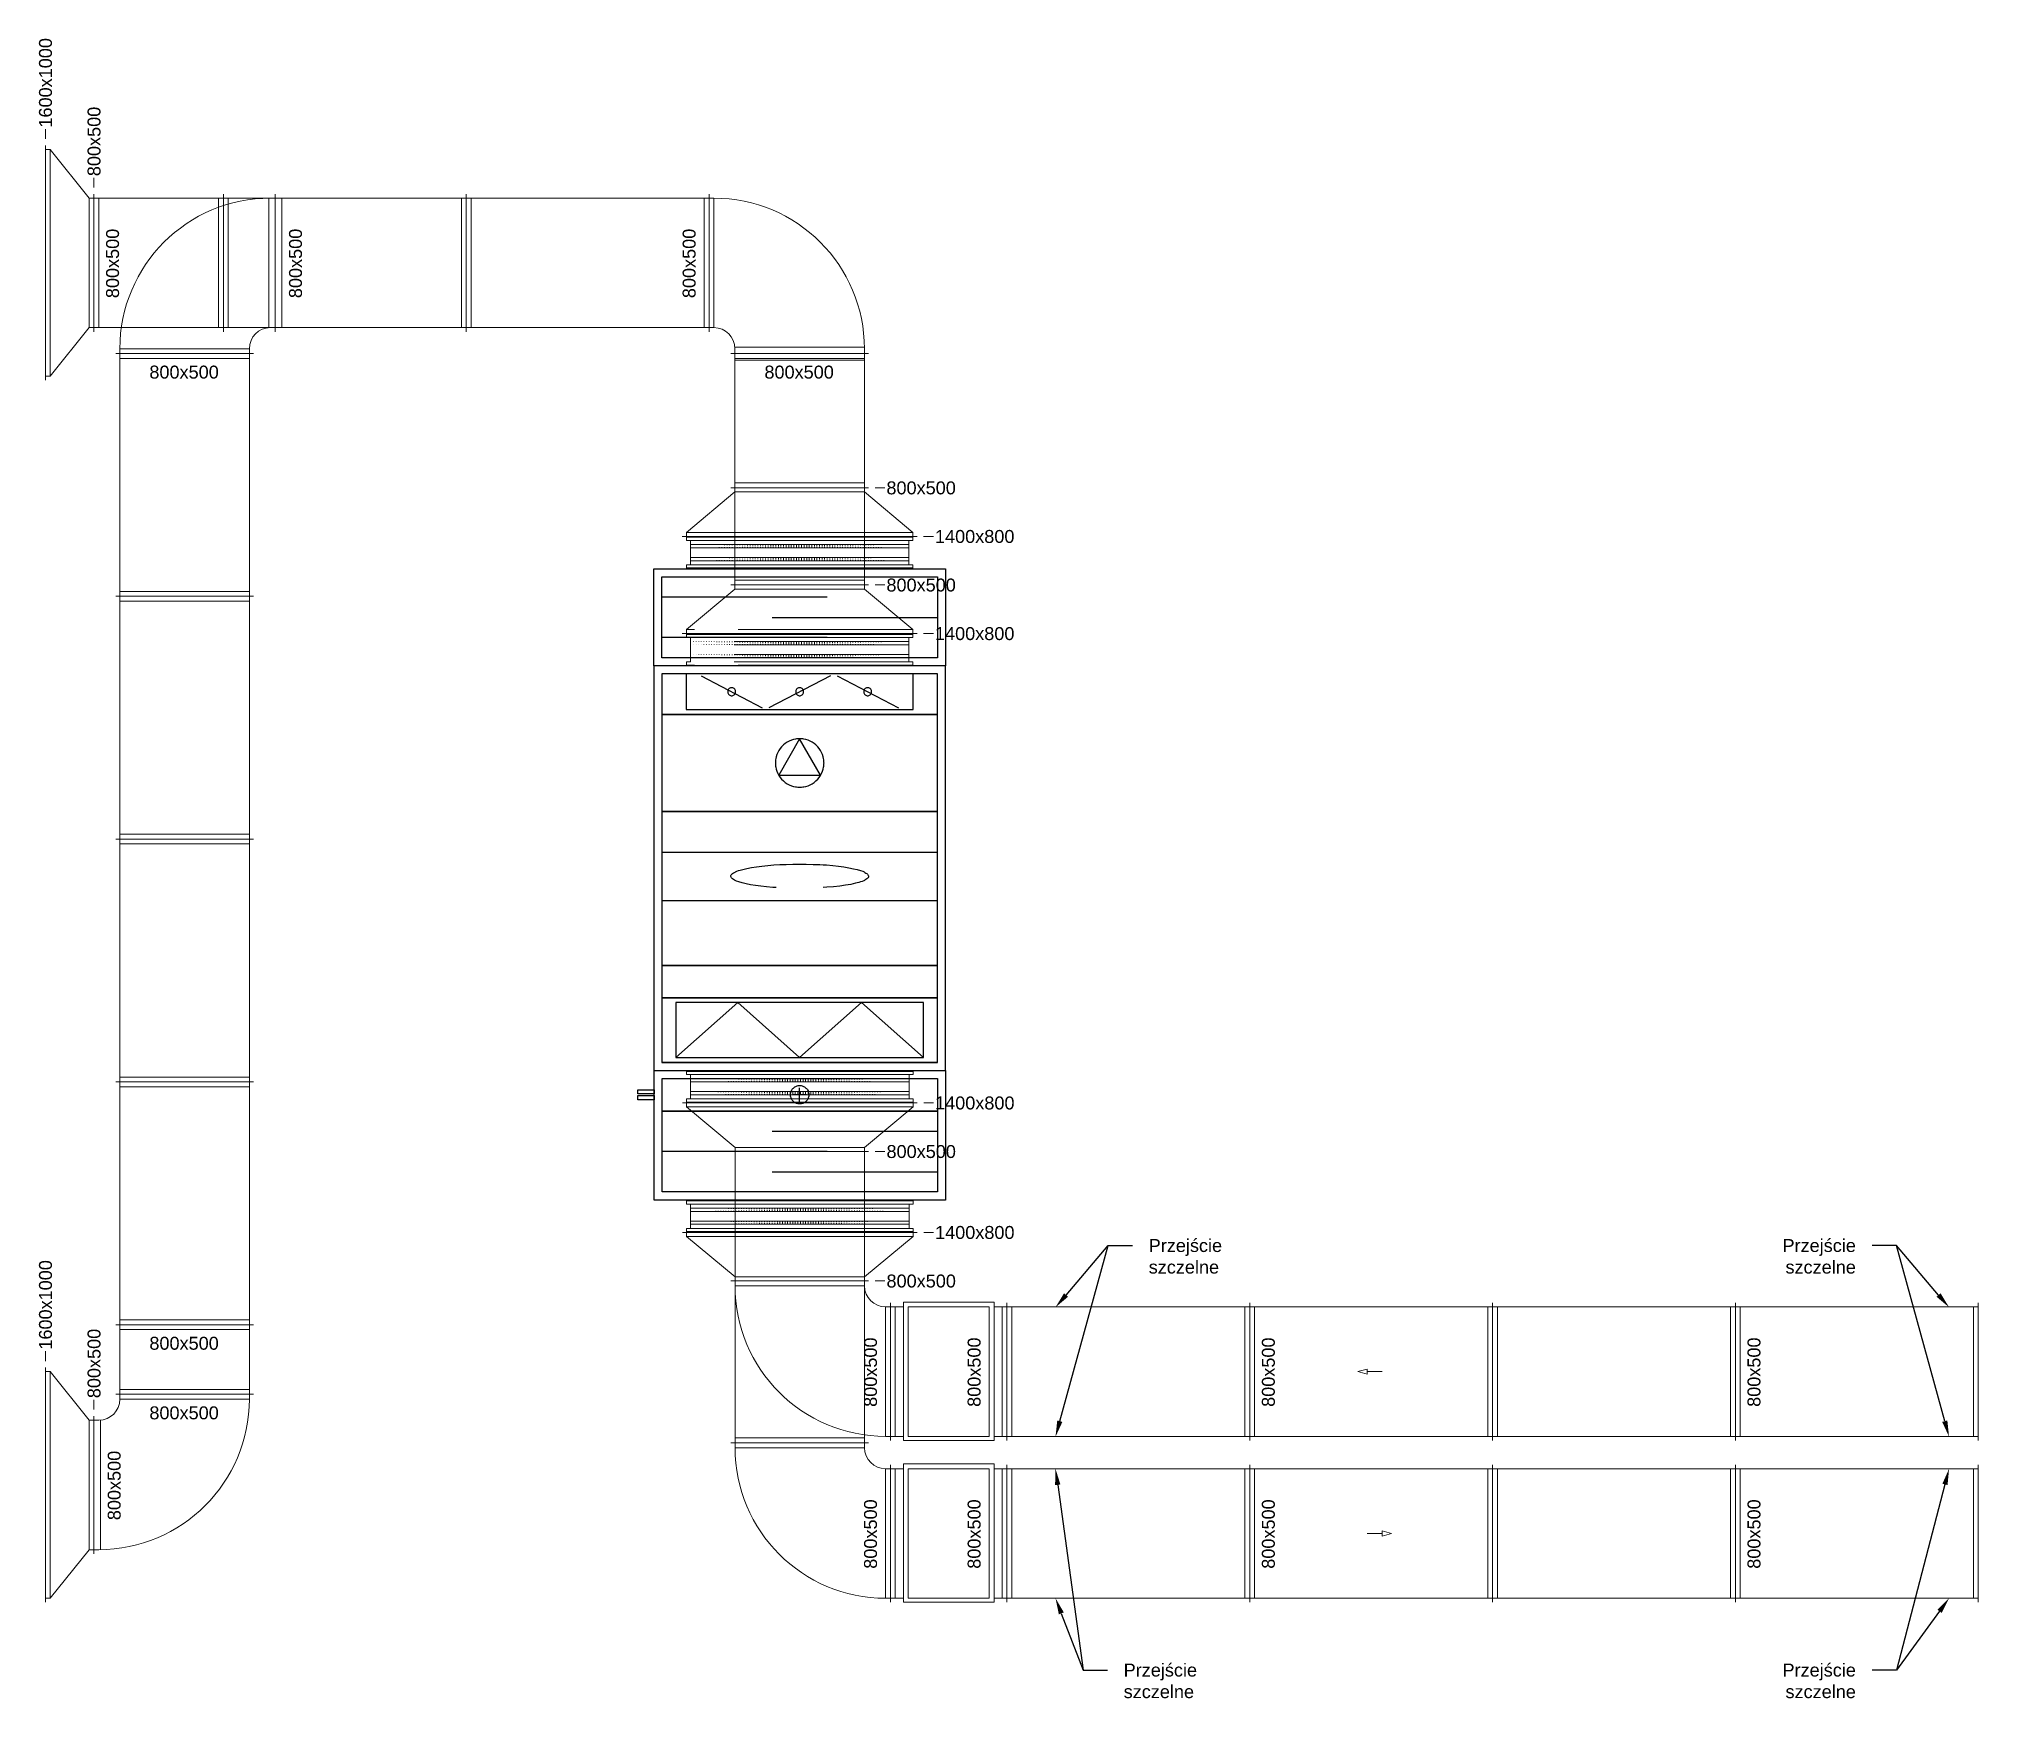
# Model space of a CAD drawing. Header units: millimetres. Extents: x 59762 to 60194, y -87842 to -87548.
# Drawn here: x 60021.1 to 60033.08, y -87815.15 to -87804.88 of the extents above; entities that cross this region are included whole.
import ezdxf
from ezdxf import colors
from ezdxf.entities.mleader import LeaderData, LeaderLine
from ezdxf.math import Vec2, Vec3

# ---------------------------------------------------------------- set-up
doc = ezdxf.new("R2010")
doc.units = ezdxf.units.MM
doc.linetypes.add('ACAD_ISO02W100', pattern=[15, 12, -3])
for name, color, linetype in [('FLECAD1', 7, 'Continuous'), ('FLECAD2', 7, 'Continuous'), ('FLECAD3', 7, 'Continuous'), ('FLECAD4', 7, 'Continuous')]:
    doc.layers.add(name, color=color, linetype=linetype)
for name, color, linetype, lineweight in [('kanały', 7, 'Continuous', 20), ('nawi. strzałki', 150, 'Continuous', 20), ('wymiary', 7, 'Continuous', 13)]:
    doc.layers.add(name, color=color, linetype=linetype, lineweight=lineweight)
doc.styles.add('styl1', font='arial.ttf', dxfattribs={"height": 0.08})
pattern_1 = [(90, (-27723.714388, -147791.725037), (-0.015875, 1e-18), []), (180, (-27723.71439, -147791.72504), (-8e-18, -0.0635), [])]
pattern_2 = [(270, (147775.32203, -27828.47846), (0.015875, -3e-18), []), (360, (147775.32203, -27828.47846), (2e-17, 0.0635), [])]
pattern_3 = [(90, (-27723.714388, -147790.925037), (-0.015875, 1e-18), []), (180, (-27723.71439, -147790.92504), (-8e-18, -0.0635), [])]
pattern_4 = [(270, (147775.32203, -27829.07846), (0.015875, -3e-18), []), (360, (147775.32203, -27829.07846), (2e-17, 0.0635), [])]

msp = doc.modelspace()

# ---------------------------------------------------------------- texts
at = {"layer": 'wymiary', "ltscale": 20, "char_height": 0.08, "attachment_point": 1, "rotation": 90, "style": 'styl1'}
for s, insert in [('1600x1000', (60021.104359, -87805.426016)), ('800x500', (60021.404359, -87805.726016)), ('800x500', (60021.518779, -87806.479645)), ('800x500', (60022.6489, -87806.479645)), ('800x500', (60025.080636, -87806.479645)), ('1600x1000', (60021.104359, -87812.976016)), ('800x500', (60021.404359, -87813.276016)), ('800x500', (60026.201136, -87813.329645)), ('800x500', (60026.841136, -87813.329645)), ('800x500', (60028.658779, -87813.329645)), ('800x500', (60031.658779, -87813.329645)), ('800x500', (60021.5289, -87814.029645)), ('800x500', (60026.201136, -87814.329645)), ('800x500', (60026.841136, -87814.329645)), ('800x500', (60028.658779, -87814.329645)), ('800x500', (60031.658779, -87814.329645))]:
    msp.add_mtext_dynamic_manual_height_columns(s, width=0.44264358, gutter_width=1, heights=[0], dxfattribs=dict(at, insert=insert))
at = {"layer": 'wymiary', "ltscale": 20, "char_height": 0.08, "attachment_point": 1, "style": 'styl1'}
for s, insert in [('800x500', (60021.786297, -87806.896577)), ('800x500', (60025.585797, -87806.896577)), ('800x500', (60026.339425, -87807.611915)), ('1400x800', (60026.639425, -87807.912036)), ('800x500', (60026.339425, -87808.212036)), ('1400x800', (60026.639425, -87808.512157)), ('1400x800', (60026.639925, -87811.412036)), ('800x500', (60026.339925, -87811.712036)), ('1400x800', (60026.639925, -87812.212036)), ('800x500', (60026.339925, -87812.512036)), ('800x500', (60021.786297, -87812.896577)), ('800x500', (60021.786297, -87813.326577))]:
    msp.add_mtext_dynamic_manual_height_columns(s, width=0.44264358, gutter_width=1, heights=[0], dxfattribs=dict(at, insert=insert))

# ---------------------------------------------------------------- hatches: boundary and pattern name
at = {"layer": 'kanały', "ltscale": 20}
h = msp.add_hatch(color=256, dxfattribs=at)
h.dxf.hatch_style = 1
h.paths.add_polyline_path([(60026.503571, -87807.956749), (60025.103571, -87807.956749), (60025.103571, -87807.951749), (60026.503571, -87807.951749)])
h = msp.add_hatch(dxfattribs=at)
h.set_pattern_fill('GRATE', color=256, scale=0.02, angle=270)
h.set_pattern_definition(pattern_2)
edge = h.paths.add_edge_path()
edge.add_line((60026.478571, -87808.021749), (60025.128571, -87808.021749))
edge.add_line((60026.478571, -87808.001749), (60025.128571, -87808.001749))
h = msp.add_hatch(color=256, dxfattribs=at)
h.dxf.hatch_style = 1
h.paths.add_polyline_path([(60026.503571, -87808.146749), (60025.103571, -87808.146749), (60025.103571, -87808.151749), (60026.503571, -87808.151749)])
h = msp.add_hatch(dxfattribs=at)
h.set_pattern_fill('GRATE', color=256, scale=0.02, angle=270)
h.set_pattern_definition(pattern_2)
edge = h.paths.add_edge_path()
edge.add_line((60026.478571, -87808.101749), (60025.128571, -87808.101749))
edge.add_line((60026.478571, -87808.081749), (60025.128571, -87808.081749))
h = msp.add_hatch(color=256, dxfattribs=at)
h.dxf.hatch_style = 1
h.paths.add_polyline_path([(60026.503571, -87808.556749), (60025.103571, -87808.556749), (60025.103571, -87808.551749), (60026.503571, -87808.551749)])
h = msp.add_hatch(dxfattribs=at)
h.set_pattern_fill('GRATE', color=256, scale=0.02, angle=270)
h.set_pattern_definition(pattern_4)
edge = h.paths.add_edge_path()
edge.add_line((60026.478571, -87808.621749), (60025.128571, -87808.621749))
edge.add_line((60026.478571, -87808.601749), (60025.128571, -87808.601749))
h = msp.add_hatch(color=256, dxfattribs=at)
h.dxf.hatch_style = 1
h.paths.add_polyline_path([(60026.503571, -87808.746749), (60025.103571, -87808.746749), (60025.103571, -87808.751749), (60026.503571, -87808.751749)])
h = msp.add_hatch(dxfattribs=at)
h.set_pattern_fill('GRATE', color=256, scale=0.02, angle=270)
h.set_pattern_definition(pattern_4)
edge = h.paths.add_edge_path()
edge.add_line((60026.478571, -87808.701749), (60025.128571, -87808.701749))
edge.add_line((60026.478571, -87808.681749), (60025.128571, -87808.681749))
h = msp.add_hatch(color=256, dxfattribs=at)
h.dxf.hatch_style = 1
h.paths.add_polyline_path([(60025.104071, -87811.256749), (60026.504071, -87811.256749), (60026.504071, -87811.251749), (60025.104071, -87811.251749)])
h = msp.add_hatch(dxfattribs=at)
h.set_pattern_fill('GRATE', color=256, scale=0.02, angle=90)
h.set_pattern_definition(pattern_3)
edge = h.paths.add_edge_path()
edge.add_line((60025.129071, -87811.301749), (60026.479071, -87811.301749))
edge.add_line((60025.129071, -87811.321749), (60026.479071, -87811.321749))
h = msp.add_hatch(dxfattribs=at)
h.set_pattern_fill('GRATE', color=256, scale=0.02, angle=90)
h.set_pattern_definition(pattern_3)
edge = h.paths.add_edge_path()
edge.add_line((60025.129071, -87811.381749), (60026.479071, -87811.381749))
edge.add_line((60025.129071, -87811.401749), (60026.479071, -87811.401749))
h = msp.add_hatch(color=256, dxfattribs=at)
h.dxf.hatch_style = 1
h.paths.add_polyline_path([(60025.104071, -87811.446749), (60026.504071, -87811.446749), (60026.504071, -87811.451749), (60025.104071, -87811.451749)])
h = msp.add_hatch(color=256, dxfattribs=at)
h.dxf.hatch_style = 1
h.paths.add_polyline_path([(60025.104071, -87812.056749), (60026.504071, -87812.056749), (60026.504071, -87812.051749), (60025.104071, -87812.051749)])
h = msp.add_hatch(dxfattribs=at)
h.set_pattern_fill('GRATE', color=256, scale=0.02, angle=90)
h.set_pattern_definition(pattern_1)
edge = h.paths.add_edge_path()
edge.add_line((60025.129071, -87812.101749), (60026.479071, -87812.101749))
edge.add_line((60025.129071, -87812.121749), (60026.479071, -87812.121749))
h = msp.add_hatch(color=256, dxfattribs=at)
h.dxf.hatch_style = 1
h.paths.add_polyline_path([(60025.104071, -87812.246749), (60026.504071, -87812.246749), (60026.504071, -87812.251749), (60025.104071, -87812.251749)])
h = msp.add_hatch(dxfattribs=at)
h.set_pattern_fill('GRATE', color=256, scale=0.02, angle=90)
h.set_pattern_definition(pattern_1)
edge = h.paths.add_edge_path()
edge.add_line((60025.129071, -87812.181749), (60026.479071, -87812.181749))
edge.add_line((60025.129071, -87812.201749), (60026.479071, -87812.201749))

# ---------------------------------------------------------------- linework, layer by layer
at = {"layer": 'FLECAD1', "linetype": 'Continuous'}
for points in [[(60024.903071, -87808.751749, 0), (60024.903071, -87808.151749, 0), (60026.704071, -87808.151749, 0), (60026.704071, -87808.751749, 0), (60026.690071, -87808.751749, 0), (60026.632071, -87808.751749, 0), (60024.976071, -87808.751749, 0), (60024.918071, -87808.751749, 0), (60024.903071, -87808.751749, 0)], [(60026.704071, -87811.251749, 0), (60026.704071, -87808.751749, 0), (60024.903071, -87808.751749, 0), (60024.903071, -87811.251749, 0), (60026.704071, -87811.251749, 0)], [(60026.704071, -87811.251749, 0), (60026.704071, -87812.051749, 0), (60024.904071, -87812.051749, 0), (60024.904071, -87811.251749, 0), (60026.704071, -87811.251749, 0)]]:
    msp.add_polyline3d(points, dxfattribs=at)
at = {"layer": 'FLECAD2', "linetype": 'Continuous'}
for points in [[(60024.953071, -87808.701749, 0), (60024.953071, -87808.201749, 0), (60026.654071, -87808.201749, 0), (60026.654071, -87808.701749, 0), (60024.953071, -87808.701749, 0)], [(60024.953071, -87808.801749, 0), (60024.953071, -87809.051749, 0), (60026.654071, -87809.051749, 0), (60026.654071, -87808.801749, 0), (60024.953071, -87808.801749, 0)], [(60024.953071, -87809.051749, 0), (60024.953071, -87809.651749, 0), (60026.654071, -87809.651749, 0), (60026.654071, -87809.051749, 0), (60024.953071, -87809.051749, 0)], [(60026.654071, -87810.601749, 0), (60026.654071, -87809.651749, 0), (60024.953071, -87809.651749, 0), (60024.953071, -87810.601749, 0), (60026.654071, -87810.601749, 0)], [(60024.953071, -87810.601749, 0), (60024.953071, -87810.801749, 0), (60026.654071, -87810.801749, 0), (60026.654071, -87810.601749, 0), (60024.953071, -87810.601749, 0)], [(60024.953071, -87810.801749, 0), (60024.953071, -87811.201749, 0), (60026.654071, -87811.201749, 0), (60026.654071, -87810.801749, 0), (60024.953071, -87810.801749, 0)], [(60026.654071, -87811.201749, 0), (60024.953071, -87811.201749, 0), (60026.654071, -87811.201749, 0), (60024.953071, -87811.201749, 0), (60026.654071, -87811.201749, 0), (60026.654071, -87811.201749, 0), (60026.654071, -87811.201749, 0)], [(60024.953071, -87811.201749, 0), (60024.953071, -87811.201749, 0), (60024.953071, -87811.201749, 0)], [(60026.654071, -87811.301749, 0), (60026.654071, -87811.501749, 0), (60024.954071, -87811.501749, 0), (60024.954071, -87811.301749, 0), (60026.654071, -87811.301749, 0)], [(60026.654071, -87811.501749, 0), (60026.654071, -87812.001749, 0), (60024.954071, -87812.001749, 0), (60024.954071, -87811.501749, 0), (60026.654071, -87811.501749, 0)]]:
    msp.add_polyline3d(points, dxfattribs=at)
at = {"layer": 'FLECAD3', "linetype": 'Continuous'}
for p, q in [((60025.974071, -87808.326749), (60024.953071, -87808.326749)), ((60025.633071, -87808.451749), (60026.654071, -87808.451749)), ((60025.974071, -87808.576749), (60024.953071, -87808.576749)), ((60025.194071, -87808.812749), (60025.572071, -87809.010749)), ((60025.993071, -87808.812749), (60025.614071, -87809.010749)), ((60026.035071, -87808.812749), (60026.413071, -87809.010749)), ((60025.803071, -87809.201749), (60025.674071, -87809.426749)), ((60025.933071, -87809.426749), (60025.803071, -87809.201749)), ((60025.674071, -87809.426749), (60025.933071, -87809.426749)), ((60024.953071, -87809.901749), (60026.654071, -87809.901749)), ((60025.378071, -87810.049749), (60025.379071, -87810.045749)), ((60025.378071, -87810.052749), (60025.378071, -87810.049749)), ((60025.380071, -87810.056749), (60025.378071, -87810.052749)), ((60025.379071, -87810.045749), (60025.381071, -87810.041749)), ((60025.382071, -87810.060749), (60025.380071, -87810.056749)), ((60025.381071, -87810.041749), (60025.385071, -87810.038749)), ((60025.385071, -87810.063749), (60025.382071, -87810.060749)), ((60025.385071, -87810.038749), (60025.389071, -87810.034749)), ((60025.389071, -87810.067749), (60025.385071, -87810.063749)), ((60025.389071, -87810.034749), (60025.394071, -87810.030749)), ((60025.394071, -87810.070749), (60025.389071, -87810.067749)), ((60025.394071, -87810.030749), (60025.400071, -87810.027749)), ((60025.400071, -87810.074749), (60025.394071, -87810.070749)), ((60025.400071, -87810.027749), (60025.404071, -87810.025749)), ((60025.406071, -87810.077749), (60025.400071, -87810.074749)), ((60025.404071, -87810.025749), (60025.408071, -87810.023749)), ((60025.414071, -87810.081749), (60025.406071, -87810.077749)), ((60025.408071, -87810.023749), (60025.416071, -87810.019749)), ((60025.427071, -87810.085749), (60025.414071, -87810.081749)), ((60025.416071, -87810.019749), (60025.426071, -87810.016749)), ((60025.426071, -87810.016749), (60025.436071, -87810.013749)), ((60025.448071, -87810.092749), (60025.427071, -87810.085749)), ((60025.436071, -87810.013749), (60025.453071, -87810.008749)), ((60025.453071, -87810.008749), (60025.478071, -87810.002749)), ((60025.478071, -87810.002749), (60025.506071, -87809.997749)), ((60025.506071, -87809.997749), (60025.537071, -87809.992749)), ((60025.537071, -87809.992749), (60025.570071, -87809.988749)), ((60025.570071, -87809.988749), (60025.606071, -87809.984749)), ((60025.606071, -87809.984749), (60025.643071, -87809.981749)), ((60025.643071, -87809.981749), (60025.681071, -87809.979749)), ((60025.681071, -87809.979749), (60025.721071, -87809.977749)), ((60025.721071, -87809.977749), (60025.761071, -87809.976749)), ((60025.761071, -87809.976749), (60025.803071, -87809.975749)), ((60025.803071, -87809.975749), (60025.844071, -87809.976749)), ((60025.844071, -87809.976749), (60025.886071, -87809.977749)), ((60025.886071, -87809.977749), (60025.928071, -87809.979749)), ((60025.928071, -87809.979749), (60025.949071, -87809.980749)), ((60025.949071, -87809.980749), (60025.969071, -87809.981749)), ((60025.969071, -87809.981749), (60026.008071, -87809.985749)), ((60026.008071, -87809.985749), (60026.044071, -87809.989749)), ((60026.044071, -87809.989749), (60026.077071, -87809.993749)), ((60026.077071, -87809.993749), (60026.108071, -87809.998749)), ((60026.108071, -87809.998749), (60026.135071, -87810.004749)), ((60026.135071, -87810.004749), (60026.159071, -87810.009749)), ((60026.168071, -87810.089749), (60026.149071, -87810.094749)), ((60026.159071, -87810.009749), (60026.180071, -87810.016749)), ((60026.179071, -87810.086749), (60026.168071, -87810.089749)), ((60026.190071, -87810.082749), (60026.179071, -87810.086749)), ((60026.180071, -87810.016749), (60026.193071, -87810.020749)), ((60026.199071, -87810.078749), (60026.190071, -87810.082749)), ((60026.193071, -87810.020749), (60026.201071, -87810.024749)), ((60026.203071, -87810.076749), (60026.199071, -87810.078749)), ((60026.201071, -87810.024749), (60026.207071, -87810.027749)), ((60026.207071, -87810.074749), (60026.203071, -87810.076749)), ((60026.207071, -87810.027749), (60026.213071, -87810.031749)), ((60026.213071, -87810.071749), (60026.207071, -87810.074749)), ((60026.213071, -87810.031749), (60026.218071, -87810.034749)), ((60026.218071, -87810.067749), (60026.213071, -87810.071749)), ((60026.218071, -87810.034749), (60026.222071, -87810.038749)), ((60026.222071, -87810.063749), (60026.218071, -87810.067749)), ((60026.222071, -87810.038749), (60026.225071, -87810.041749)), ((60026.226071, -87810.060749), (60026.222071, -87810.063749)), ((60026.225071, -87810.041749), (60026.227071, -87810.045749)), ((60026.228071, -87810.056749), (60026.226071, -87810.060749)), ((60026.227071, -87810.045749), (60026.229071, -87810.049749)), ((60026.229071, -87810.052749), (60026.228071, -87810.056749)), ((60026.229071, -87810.049749), (60026.229071, -87810.052749)), ((60024.953071, -87810.201749), (60026.654071, -87810.201749)), ((60025.472071, -87810.097749), (60025.448071, -87810.092749)), ((60025.499071, -87810.103749), (60025.472071, -87810.097749)), ((60025.530071, -87810.108749), (60025.499071, -87810.103749)), ((60025.563071, -87810.112749), (60025.530071, -87810.108749)), ((60025.599071, -87810.116749), (60025.563071, -87810.112749)), ((60025.638071, -87810.120749), (60025.599071, -87810.116749)), ((60025.658071, -87810.121749), (60025.638071, -87810.120749)), ((60025.971071, -87810.119749), (60025.949071, -87810.121749)), ((60026.013071, -87810.116749), (60025.971071, -87810.119749)), ((60026.052071, -87810.111749), (60026.013071, -87810.116749)), ((60026.087071, -87810.106749), (60026.052071, -87810.111749)), ((60026.120071, -87810.101749), (60026.087071, -87810.106749)), ((60026.149071, -87810.094749), (60026.120071, -87810.101749)), ((60025.421071, -87810.831749), (60025.039071, -87811.171749)), ((60025.803071, -87811.171749), (60025.421071, -87810.831749)), ((60026.186071, -87810.831749), (60025.803071, -87811.171749)), ((60026.569071, -87811.171749), (60026.186071, -87810.831749)), ((60025.846071, -87811.401749), (60025.761071, -87811.401749)), ((60025.803071, -87811.443749), (60025.803071, -87811.358749)), ((60025.634071, -87811.626749), (60026.654071, -87811.626749)), ((60025.974071, -87811.751749), (60024.954071, -87811.751749)), ((60025.634071, -87811.876749), (60026.654071, -87811.876749))]:
    msp.add_line(p, q, dxfattribs=at)
for points in [[(60025.103071, -87809.021749, 0), (60026.504071, -87809.021749, 0), (60026.504071, -87808.801749, 0), (60025.103071, -87808.801749, 0), (60025.103071, -87809.021749, 0)], [(60025.376071, -87808.934749, 0), (60025.381071, -87808.935749, 0), (60025.384071, -87808.935749, 0), (60025.386071, -87808.935749, 0), (60025.391071, -87808.934749, 0), (60025.395071, -87808.932749, 0), (60025.399071, -87808.930749, 0), (60025.403071, -87808.926749, 0), (60025.405071, -87808.922749, 0), (60025.407071, -87808.918749, 0), (60025.408071, -87808.913749, 0), (60025.408071, -87808.911749, 0), (60025.408071, -87808.908749, 0), (60025.407071, -87808.903749, 0), (60025.405071, -87808.899749, 0), (60025.403071, -87808.895749, 0), (60025.399071, -87808.891749, 0), (60025.395071, -87808.889749, 0), (60025.391071, -87808.887749, 0), (60025.386071, -87808.886749, 0), (60025.384071, -87808.886749, 0), (60025.381071, -87808.886749, 0), (60025.376071, -87808.887749, 0), (60025.372071, -87808.889749, 0), (60025.368071, -87808.891749, 0), (60025.364071, -87808.895749, 0), (60025.362071, -87808.899749, 0), (60025.360071, -87808.903749, 0), (60025.359071, -87808.908749, 0), (60025.359071, -87808.911749, 0), (60025.359071, -87808.913749, 0), (60025.360071, -87808.918749, 0), (60025.362071, -87808.922749, 0), (60025.364071, -87808.926749, 0), (60025.368071, -87808.930749, 0), (60025.372071, -87808.932749, 0), (60025.376071, -87808.934749, 0)], [(60025.386071, -87808.886749, 0), (60025.384071, -87808.886749, 0), (60025.381071, -87808.886749, 0)], [(60025.386071, -87808.886749, 0), (60025.384071, -87808.886749, 0), (60025.381071, -87808.886749, 0)], [(60025.796071, -87808.934749, 0), (60025.801071, -87808.935749, 0), (60025.803071, -87808.935749, 0), (60025.806071, -87808.935749, 0), (60025.811071, -87808.934749, 0), (60025.815071, -87808.932749, 0), (60025.819071, -87808.930749, 0), (60025.823071, -87808.926749, 0), (60025.825071, -87808.922749, 0), (60025.827071, -87808.918749, 0), (60025.828071, -87808.913749, 0), (60025.828071, -87808.911749, 0), (60025.828071, -87808.908749, 0), (60025.827071, -87808.903749, 0), (60025.825071, -87808.899749, 0), (60025.823071, -87808.895749, 0), (60025.819071, -87808.891749, 0), (60025.815071, -87808.889749, 0), (60025.811071, -87808.887749, 0), (60025.806071, -87808.886749, 0), (60025.803071, -87808.886749, 0), (60025.801071, -87808.886749, 0), (60025.796071, -87808.887749, 0), (60025.792071, -87808.889749, 0), (60025.788071, -87808.891749, 0), (60025.784071, -87808.895749, 0), (60025.782071, -87808.899749, 0), (60025.780071, -87808.903749, 0), (60025.779071, -87808.908749, 0), (60025.779071, -87808.911749, 0), (60025.779071, -87808.913749, 0), (60025.780071, -87808.918749, 0), (60025.782071, -87808.922749, 0), (60025.784071, -87808.926749, 0), (60025.788071, -87808.930749, 0), (60025.792071, -87808.932749, 0), (60025.796071, -87808.934749, 0)], [(60025.806071, -87808.886749, 0), (60025.803071, -87808.886749, 0), (60025.801071, -87808.886749, 0)], [(60025.806071, -87808.886749, 0), (60025.803071, -87808.886749, 0), (60025.801071, -87808.886749, 0)], [(60026.216071, -87808.934749, 0), (60026.221071, -87808.935749, 0), (60026.224071, -87808.935749, 0), (60026.226071, -87808.935749, 0), (60026.231071, -87808.934749, 0), (60026.235071, -87808.932749, 0), (60026.239071, -87808.930749, 0), (60026.243071, -87808.926749, 0), (60026.245071, -87808.922749, 0), (60026.247071, -87808.918749, 0), (60026.248071, -87808.913749, 0), (60026.248071, -87808.911749, 0), (60026.248071, -87808.908749, 0), (60026.247071, -87808.903749, 0), (60026.245071, -87808.899749, 0), (60026.243071, -87808.895749, 0), (60026.239071, -87808.891749, 0), (60026.235071, -87808.889749, 0), (60026.231071, -87808.887749, 0), (60026.226071, -87808.886749, 0), (60026.224071, -87808.886749, 0), (60026.221071, -87808.886749, 0), (60026.216071, -87808.887749, 0), (60026.212071, -87808.889749, 0), (60026.208071, -87808.891749, 0), (60026.204071, -87808.895749, 0), (60026.202071, -87808.899749, 0), (60026.200071, -87808.903749, 0), (60026.199071, -87808.908749, 0), (60026.199071, -87808.911749, 0), (60026.199071, -87808.913749, 0), (60026.200071, -87808.918749, 0), (60026.202071, -87808.922749, 0), (60026.204071, -87808.926749, 0), (60026.208071, -87808.930749, 0), (60026.212071, -87808.932749, 0), (60026.216071, -87808.934749, 0)], [(60026.226071, -87808.886749, 0), (60026.224071, -87808.886749, 0), (60026.221071, -87808.886749, 0)], [(60026.226071, -87808.886749, 0), (60026.224071, -87808.886749, 0), (60026.221071, -87808.886749, 0)], [(60025.359071, -87808.908749, 0), (60025.359071, -87808.911749, 0), (60025.359071, -87808.913749, 0)], [(60025.359071, -87808.908749, 0), (60025.359071, -87808.911749, 0), (60025.359071, -87808.913749, 0)], [(60025.381071, -87808.935749, 0), (60025.384071, -87808.935749, 0), (60025.384071, -87808.935749, 0), (60025.386071, -87808.935749, 0)], [(60025.381071, -87808.935749, 0), (60025.384071, -87808.935749, 0), (60025.386071, -87808.935749, 0)], [(60025.384071, -87808.935749, 0), (60025.384071, -87808.935749, 0)], [(60025.408071, -87808.913749, 0), (60025.408071, -87808.911749, 0), (60025.408071, -87808.908749, 0)], [(60025.408071, -87808.913749, 0), (60025.408071, -87808.911749, 0), (60025.408071, -87808.908749, 0)], [(60025.779071, -87808.908749, 0), (60025.779071, -87808.911749, 0), (60025.779071, -87808.913749, 0)], [(60025.779071, -87808.908749, 0), (60025.779071, -87808.911749, 0), (60025.779071, -87808.913749, 0)], [(60025.801071, -87808.935749, 0), (60025.803071, -87808.935749, 0), (60025.803071, -87808.935749, 0), (60025.806071, -87808.935749, 0)], [(60025.801071, -87808.935749, 0), (60025.803071, -87808.935749, 0), (60025.806071, -87808.935749, 0)], [(60025.803071, -87808.935749, 0), (60025.803071, -87808.935749, 0)], [(60025.828071, -87808.913749, 0), (60025.828071, -87808.911749, 0), (60025.828071, -87808.908749, 0)], [(60025.828071, -87808.913749, 0), (60025.828071, -87808.911749, 0), (60025.828071, -87808.908749, 0)], [(60026.199071, -87808.908749, 0), (60026.199071, -87808.911749, 0), (60026.199071, -87808.913749, 0)], [(60026.199071, -87808.908749, 0), (60026.199071, -87808.911749, 0), (60026.199071, -87808.913749, 0)], [(60026.221071, -87808.935749, 0), (60026.224071, -87808.935749, 0), (60026.224071, -87808.935749, 0), (60026.226071, -87808.935749, 0)], [(60026.221071, -87808.935749, 0), (60026.224071, -87808.935749, 0), (60026.226071, -87808.935749, 0)], [(60026.224071, -87808.935749, 0), (60026.224071, -87808.935749, 0)], [(60026.248071, -87808.913749, 0), (60026.248071, -87808.911749, 0), (60026.248071, -87808.908749, 0)], [(60026.248071, -87808.913749, 0), (60026.248071, -87808.911749, 0), (60026.248071, -87808.908749, 0)], [(60025.792071, -87809.500749, 0), (60025.800071, -87809.500749, 0), (60025.803071, -87809.501749, 0), (60025.807071, -87809.500749, 0), (60025.815071, -87809.500749, 0), (60025.823071, -87809.499749, 0), (60025.830071, -87809.498749, 0), (60025.841071, -87809.496749, 0), (60025.855071, -87809.491749, 0), (60025.869071, -87809.486749, 0), (60025.881071, -87809.479749, 0), (60025.893071, -87809.471749, 0), (60025.904071, -87809.462749, 0), (60025.915071, -87809.451749, 0), (60025.924071, -87809.440749, 0), (60025.932071, -87809.428749, 0), (60025.939071, -87809.416749, 0), (60025.944071, -87809.402749, 0), (60025.949071, -87809.388749, 0), (60025.951071, -87809.377749, 0), (60025.952071, -87809.370749, 0), (60025.953071, -87809.362749, 0), (60025.953071, -87809.354749, 0), (60025.954071, -87809.351749, 0), (60025.953071, -87809.347749, 0), (60025.953071, -87809.339749, 0), (60025.952071, -87809.331749, 0), (60025.951071, -87809.324749, 0), (60025.949071, -87809.313749, 0), (60025.944071, -87809.299749, 0), (60025.939071, -87809.285749, 0), (60025.932071, -87809.273749, 0), (60025.924071, -87809.261749, 0), (60025.915071, -87809.250749, 0), (60025.904071, -87809.239749, 0), (60025.893071, -87809.230749, 0), (60025.881071, -87809.222749, 0), (60025.869071, -87809.215749, 0), (60025.855071, -87809.210749, 0), (60025.841071, -87809.205749, 0), (60025.830071, -87809.203749, 0), (60025.823071, -87809.202749, 0), (60025.815071, -87809.201749, 0), (60025.807071, -87809.201749, 0), (60025.803071, -87809.201749, 0), (60025.800071, -87809.201749, 0), (60025.792071, -87809.201749, 0), (60025.784071, -87809.202749, 0), (60025.777071, -87809.203749, 0), (60025.766071, -87809.205749, 0), (60025.752071, -87809.210749, 0), (60025.738071, -87809.215749, 0), (60025.726071, -87809.222749, 0), (60025.714071, -87809.230749, 0), (60025.703071, -87809.239749, 0), (60025.692071, -87809.250749, 0), (60025.683071, -87809.261749, 0), (60025.675071, -87809.273749, 0), (60025.668071, -87809.285749, 0), (60025.663071, -87809.299749, 0), (60025.658071, -87809.313749, 0), (60025.656071, -87809.324749, 0), (60025.655071, -87809.331749, 0), (60025.654071, -87809.339749, 0), (60025.654071, -87809.347749, 0), (60025.654071, -87809.351749, 0), (60025.654071, -87809.354749, 0), (60025.654071, -87809.362749, 0), (60025.655071, -87809.370749, 0), (60025.656071, -87809.377749, 0), (60025.658071, -87809.388749, 0), (60025.663071, -87809.402749, 0), (60025.668071, -87809.416749, 0), (60025.675071, -87809.428749, 0), (60025.683071, -87809.440749, 0), (60025.692071, -87809.451749, 0), (60025.703071, -87809.462749, 0), (60025.714071, -87809.471749, 0), (60025.726071, -87809.479749, 0), (60025.738071, -87809.486749, 0), (60025.752071, -87809.491749, 0), (60025.766071, -87809.496749, 0), (60025.777071, -87809.498749, 0), (60025.784071, -87809.499749, 0), (60025.792071, -87809.500749, 0)], [(60025.807071, -87809.201749, 0), (60025.803071, -87809.201749, 0), (60025.800071, -87809.201749, 0)], [(60025.807071, -87809.201749, 0), (60025.803071, -87809.201749, 0), (60025.800071, -87809.201749, 0)], [(60025.654071, -87809.347749, 0), (60025.654071, -87809.351749, 0), (60025.654071, -87809.354749, 0)], [(60025.654071, -87809.347749, 0), (60025.654071, -87809.351749, 0), (60025.654071, -87809.354749, 0)], [(60025.953071, -87809.354749, 0), (60025.954071, -87809.351749, 0), (60025.953071, -87809.347749, 0)], [(60025.953071, -87809.354749, 0), (60025.954071, -87809.351749, 0), (60025.953071, -87809.347749, 0)], [(60025.800071, -87809.500749, 0), (60025.803071, -87809.501749, 0), (60025.803071, -87809.501749, 0), (60025.807071, -87809.500749, 0)], [(60025.800071, -87809.500749, 0), (60025.803071, -87809.501749, 0), (60025.807071, -87809.500749, 0)], [(60025.803071, -87809.501749, 0), (60025.803071, -87809.501749, 0)], [(60025.038071, -87811.171749, 0), (60026.569071, -87811.171749, 0), (60026.569071, -87810.831749, 0), (60025.038071, -87810.831749, 0), (60025.038071, -87811.171749, 0)], [(60025.795071, -87811.457749, 0), (60025.789071, -87811.455749, 0), (60025.784071, -87811.454749, 0), (60025.779071, -87811.452749, 0), (60025.774071, -87811.449749, 0), (60025.770071, -87811.446749, 0), (60025.765071, -87811.442749, 0), (60025.762071, -87811.439749, 0), (60025.758071, -87811.434749, 0), (60025.755071, -87811.430749, 0), (60025.752071, -87811.425749, 0), (60025.750071, -87811.420749, 0), (60025.749071, -87811.415749, 0), (60025.747071, -87811.409749, 0), (60025.747071, -87811.403749, 0), (60025.747071, -87811.401749, 0), (60025.747071, -87811.398749, 0), (60025.747071, -87811.392749, 0), (60025.749071, -87811.386749, 0), (60025.750071, -87811.381749, 0), (60025.752071, -87811.376749, 0), (60025.755071, -87811.371749, 0), (60025.758071, -87811.367749, 0), (60025.762071, -87811.362749, 0), (60025.765071, -87811.359749, 0), (60025.770071, -87811.355749, 0), (60025.774071, -87811.352749, 0), (60025.779071, -87811.349749, 0), (60025.784071, -87811.347749, 0), (60025.789071, -87811.346749, 0), (60025.795071, -87811.344749, 0), (60025.801071, -87811.344749, 0), (60025.803071, -87811.344749, 0), (60025.806071, -87811.344749, 0)], [(60025.747071, -87811.403749, 0), (60025.747071, -87811.401749, 0), (60025.747071, -87811.398749, 0)], [(60025.747071, -87811.403749, 0), (60025.747071, -87811.401749, 0), (60025.747071, -87811.398749, 0)], [(60025.803071, -87811.344749, 0), (60025.806071, -87811.344749, 0), (60025.812071, -87811.344749, 0), (60025.818071, -87811.346749, 0), (60025.823071, -87811.347749, 0), (60025.828071, -87811.349749, 0), (60025.833071, -87811.352749, 0), (60025.837071, -87811.355749, 0), (60025.842071, -87811.359749, 0), (60025.845071, -87811.362749, 0), (60025.849071, -87811.367749, 0), (60025.852071, -87811.371749, 0), (60025.855071, -87811.376749, 0), (60025.857071, -87811.381749, 0), (60025.858071, -87811.386749, 0), (60025.860071, -87811.392749, 0), (60025.860071, -87811.398749, 0), (60025.860071, -87811.401749, 0), (60025.860071, -87811.403749, 0), (60025.860071, -87811.409749, 0), (60025.858071, -87811.415749, 0), (60025.857071, -87811.420749, 0), (60025.855071, -87811.425749, 0), (60025.852071, -87811.430749, 0), (60025.849071, -87811.434749, 0), (60025.845071, -87811.439749, 0), (60025.842071, -87811.442749, 0), (60025.837071, -87811.446749, 0), (60025.833071, -87811.449749, 0), (60025.828071, -87811.452749, 0), (60025.823071, -87811.454749, 0), (60025.818071, -87811.455749, 0), (60025.812071, -87811.457749, 0), (60025.806071, -87811.457749, 0), (60025.803071, -87811.457749, 0), (60025.801071, -87811.457749, 0), (60025.795071, -87811.457749, 0)], [(60025.801071, -87811.344749, 0), (60025.803071, -87811.344749, 0), (60025.806071, -87811.344749, 0)], [(60025.801071, -87811.344749, 0), (60025.803071, -87811.344749, 0)], [(60025.860071, -87811.398749, 0), (60025.860071, -87811.401749, 0), (60025.860071, -87811.403749, 0)], [(60025.860071, -87811.398749, 0), (60025.860071, -87811.401749, 0), (60025.860071, -87811.403749, 0)], [(60025.806071, -87811.457749, 0), (60025.803071, -87811.457749, 0), (60025.801071, -87811.457749, 0)], [(60025.806071, -87811.457749, 0), (60025.803071, -87811.457749, 0), (60025.801071, -87811.457749, 0)]]:
    msp.add_polyline3d(points, dxfattribs=at)
at = {"layer": 'FLECAD4', "linetype": 'Continuous'}
for points in [[(60024.804071, -87811.370749, 0), (60024.904071, -87811.370749, 0), (60024.904071, -87811.395749, 0), (60024.804071, -87811.395749, 0), (60024.804071, -87811.370749, 0)], [(60024.804071, -87811.395749, 0), (60024.804071, -87811.370749, 0)], [(60024.804071, -87811.395749, 0), (60024.804071, -87811.370749, 0)], [(60024.804071, -87811.395749, 0), (60024.804071, -87811.370749, 0)], [(60024.804071, -87811.395749, 0), (60024.804071, -87811.370749, 0)], [(60024.804071, -87811.395749, 0), (60024.804071, -87811.370749, 0)], [(60024.804071, -87811.395749, 0), (60024.804071, -87811.370749, 0)], [(60024.804071, -87811.395749, 0), (60024.804071, -87811.370749, 0)], [(60024.804071, -87811.395749, 0), (60024.804071, -87811.370749, 0)], [(60024.804071, -87811.395749, 0), (60024.804071, -87811.370749, 0)], [(60024.804071, -87811.406749, 0), (60024.904071, -87811.406749, 0), (60024.904071, -87811.431749, 0), (60024.804071, -87811.431749, 0), (60024.804071, -87811.406749, 0)], [(60024.804071, -87811.431749, 0), (60024.804071, -87811.406749, 0)], [(60024.804071, -87811.431749, 0), (60024.804071, -87811.406749, 0)], [(60024.804071, -87811.431749, 0), (60024.804071, -87811.406749, 0)], [(60024.804071, -87811.431749, 0), (60024.804071, -87811.406749, 0)], [(60024.804071, -87811.431749, 0), (60024.804071, -87811.406749, 0)], [(60024.804071, -87811.431749, 0), (60024.804071, -87811.406749, 0)], [(60024.804071, -87811.431749, 0), (60024.804071, -87811.406749, 0)], [(60024.804071, -87811.431749, 0), (60024.804071, -87811.406749, 0)], [(60024.804071, -87811.431749, 0), (60024.804071, -87811.406749, 0)], [(60024.904071, -87811.370749, 0), (60024.904071, -87811.395749, 0)], [(60024.904071, -87811.370749, 0), (60024.904071, -87811.395749, 0)], [(60024.904071, -87811.370749, 0), (60024.904071, -87811.395749, 0)], [(60024.904071, -87811.370749, 0), (60024.904071, -87811.395749, 0)], [(60024.904071, -87811.370749, 0), (60024.904071, -87811.395749, 0)], [(60024.904071, -87811.370749, 0), (60024.904071, -87811.395749, 0)], [(60024.904071, -87811.370749, 0), (60024.904071, -87811.395749, 0)], [(60024.904071, -87811.370749, 0), (60024.904071, -87811.395749, 0)], [(60024.904071, -87811.370749, 0), (60024.904071, -87811.395749, 0)], [(60024.904071, -87811.406749, 0), (60024.904071, -87811.431749, 0)], [(60024.904071, -87811.406749, 0), (60024.904071, -87811.431749, 0)], [(60024.904071, -87811.406749, 0), (60024.904071, -87811.431749, 0)], [(60024.904071, -87811.406749, 0), (60024.904071, -87811.431749, 0)], [(60024.904071, -87811.406749, 0), (60024.904071, -87811.431749, 0)], [(60024.904071, -87811.406749, 0), (60024.904071, -87811.431749, 0)], [(60024.904071, -87811.406749, 0), (60024.904071, -87811.431749, 0)], [(60024.904071, -87811.406749, 0), (60024.904071, -87811.431749, 0)], [(60024.904071, -87811.406749, 0), (60024.904071, -87811.431749, 0)]]:
    msp.add_polyline3d(points, dxfattribs=at)
at = {"layer": 'kanały', "ltscale": 20}
for p, q in [((60021.144071, -87805.53687), (60021.144071, -87805.56187)), ((60021.144071, -87806.96187), (60021.144071, -87805.56187)), ((60021.174071, -87805.56187), (60021.144071, -87805.56187)), ((60021.174071, -87806.96187), (60021.174071, -87805.56187)), ((60021.174071, -87805.56187), (60021.414071, -87805.86187)), ((60021.414071, -87805.86187), (60021.444071, -87805.86187)), ((60021.444071, -87805.83687), (60021.444071, -87805.86187)), ((60021.444071, -87805.86187), (60021.444071, -87805.83687)), ((60021.444071, -87805.86187), (60022.243571, -87805.86187)), ((60021.444071, -87805.86187), (60021.444071, -87806.66187)), ((60021.474071, -87805.86187), (60021.474071, -87806.66187)), ((60022.243571, -87805.86187), (60022.243571, -87805.83687)), ((60022.243571, -87805.86187), (60022.243571, -87805.83687)), ((60022.243571, -87805.86187), (60023.743571, -87805.86187)), ((60022.523951, -87805.86187), (60022.523951, -87806.66187)), ((60022.564071, -87805.86187), (60022.534071, -87805.86187)), ((60022.564071, -87805.86187), (60022.564071, -87805.83687)), ((60022.564071, -87805.86187), (60022.564071, -87806.66187)), ((60022.604192, -87805.86187), (60022.604192, -87806.66187)), ((60023.713571, -87805.86187), (60023.713571, -87806.66187)), ((60023.743571, -87805.86187), (60023.743571, -87805.83687)), ((60023.743571, -87805.86187), (60023.743571, -87805.83687)), ((60023.743571, -87805.86187), (60025.243571, -87805.86187)), ((60023.743571, -87805.86187), (60023.743571, -87806.66187)), ((60023.743571, -87805.86187), (60023.743571, -87806.66187)), ((60023.773571, -87805.86187), (60023.773571, -87806.66187)), ((60025.213571, -87805.86187), (60025.213571, -87806.66187)), ((60025.243571, -87805.86187), (60025.243571, -87805.83687)), ((60025.243571, -87805.83687), (60025.243571, -87805.86187)), ((60025.243571, -87805.86187), (60025.243571, -87805.83687)), ((60025.273571, -87805.86187), (60025.243571, -87805.86187)), ((60025.243571, -87805.86187), (60025.243571, -87806.66187)), ((60025.243571, -87805.86187), (60025.243571, -87806.66187)), ((60025.273571, -87806.66187), (60025.273571, -87805.86187)), ((60021.174071, -87806.96187), (60021.414071, -87806.66187)), ((60021.414071, -87806.66187), (60021.444071, -87806.66187)), ((60021.444071, -87806.66187), (60021.444071, -87806.68687)), ((60021.444071, -87806.68687), (60021.444071, -87806.66187)), ((60022.564071, -87806.66187), (60022.534071, -87806.66187)), ((60022.564071, -87806.68687), (60022.564071, -87806.66187)), ((60023.743571, -87806.66187), (60025.243571, -87806.66187)), ((60023.743571, -87806.68687), (60023.743571, -87806.66187)), ((60023.743571, -87806.68687), (60023.743571, -87806.66187)), ((60025.243571, -87806.66187), (60025.243571, -87806.68687)), ((60025.243571, -87806.66187), (60025.273571, -87806.66187)), ((60025.243571, -87806.68687), (60025.243571, -87806.66187)), ((60025.243571, -87806.68687), (60025.243571, -87806.66187)), ((60021.604071, -87806.82187), (60021.579071, -87806.82187)), ((60021.579071, -87806.82187), (60021.604071, -87806.82187)), ((60021.579071, -87806.82187), (60021.604071, -87806.82187)), ((60022.404071, -87806.79187), (60021.604071, -87806.79187)), ((60021.604071, -87806.79187), (60021.604071, -87806.82187)), ((60021.604071, -87806.82187), (60022.404071, -87806.82187)), ((60021.604071, -87806.82187), (60021.604071, -87808.32187)), ((60022.404071, -87806.82187), (60021.604071, -87806.82187)), ((60022.404071, -87806.85187), (60021.604071, -87806.85187)), ((60022.404071, -87806.82187), (60022.404071, -87806.79187)), ((60022.404071, -87806.82187), (60022.429071, -87806.82187)), ((60022.429071, -87806.82187), (60022.404071, -87806.82187)), ((60022.404071, -87806.82187), (60022.404071, -87808.32187)), ((60022.404071, -87806.82187), (60022.429071, -87806.82187)), ((60025.378571, -87806.82187), (60025.403571, -87806.82187)), ((60025.378571, -87806.82187), (60025.403571, -87806.82187)), ((60025.378571, -87806.82187), (60025.403571, -87806.82187)), ((60026.203571, -87806.781749), (60025.403571, -87806.781749)), ((60025.403571, -87806.82187), (60025.403571, -87806.79187)), ((60026.203571, -87806.82187), (60025.403571, -87806.82187)), ((60026.203571, -87806.82187), (60025.403571, -87806.82187)), ((60025.403571, -87806.82187), (60025.403571, -87807.651628)), ((60026.203571, -87806.82187), (60025.403571, -87806.82187)), ((60026.203571, -87806.85187), (60025.403571, -87806.85187)), ((60026.203571, -87806.82187), (60026.203571, -87806.79187)), ((60026.203571, -87806.82187), (60026.228571, -87806.82187)), ((60026.203571, -87806.82187), (60026.228571, -87806.82187)), ((60026.203571, -87806.82187), (60026.203571, -87807.651628)), ((60026.203571, -87806.82187), (60026.228571, -87806.82187)), ((60021.144071, -87806.96187), (60021.144071, -87806.98687)), ((60021.174071, -87806.96187), (60021.144071, -87806.96187)), ((60026.203571, -87806.86199), (60025.403571, -87806.86199)), ((60025.378571, -87807.651628), (60025.403571, -87807.651628)), ((60025.378571, -87807.651628), (60025.403571, -87807.651628)), ((60026.203571, -87807.621628), (60025.403571, -87807.621628)), ((60026.203571, -87807.651628), (60025.403571, -87807.651628)), ((60025.403571, -87807.676749), (60025.403571, -87807.651749)), ((60026.203571, -87807.651749), (60025.403571, -87807.651749)), ((60026.203571, -87807.676749), (60025.403571, -87807.676749)), ((60026.203571, -87807.651628), (60026.228571, -87807.651628)), ((60026.203571, -87807.676749), (60026.203571, -87807.651749)), ((60026.203571, -87807.651749), (60026.228571, -87807.651749)), ((60025.103571, -87807.926749), (60025.103571, -87807.951749)), ((60026.503571, -87807.926749), (60026.503571, -87807.951749)), ((60025.078571, -87807.951749), (60025.103571, -87807.951749)), ((60026.503571, -87807.951749), (60025.103571, -87807.951749)), ((60025.103571, -87807.951749), (60025.103571, -87807.956749)), ((60026.503571, -87807.956749), (60025.103571, -87807.956749)), ((60025.103571, -87807.956749), (60025.103571, -87807.976749)), ((60025.103571, -87807.976749), (60025.128571, -87807.976749)), ((60026.478571, -87807.976749), (60025.128571, -87807.976749)), ((60025.128571, -87807.976749), (60025.128571, -87808.126749)), ((60026.478571, -87808.001749), (60025.128571, -87808.001749)), ((60026.478571, -87808.021749), (60025.128571, -87808.021749)), ((60026.478571, -87807.976749), (60026.503571, -87807.976749)), ((60026.478571, -87807.976749), (60026.478571, -87808.126749)), ((60026.503571, -87807.956749), (60026.503571, -87807.951749)), ((60026.503571, -87807.951749), (60026.528571, -87807.951749)), ((60026.503571, -87807.956749), (60026.503571, -87807.976749)), ((60025.103571, -87808.126749), (60025.128571, -87808.126749)), ((60025.103571, -87808.146749), (60025.103571, -87808.126749)), ((60026.503571, -87808.146749), (60025.103571, -87808.146749)), ((60025.103571, -87808.151749), (60025.103571, -87808.146749)), ((60026.478571, -87808.081749), (60025.128571, -87808.081749)), ((60026.478571, -87808.101749), (60025.128571, -87808.101749)), ((60026.478571, -87808.126749), (60025.128571, -87808.126749)), ((60026.478571, -87808.126749), (60026.503571, -87808.126749)), ((60026.503571, -87808.146749), (60026.503571, -87808.126749)), ((60026.503571, -87808.146749), (60026.503571, -87808.151749)), ((60022.404071, -87808.29187), (60021.604071, -87808.29187)), ((60021.579071, -87808.32187), (60021.604071, -87808.32187)), ((60021.579071, -87808.32187), (60021.604071, -87808.32187)), ((60022.404071, -87808.32187), (60021.604071, -87808.32187)), ((60021.604071, -87808.32187), (60021.604071, -87809.82187)), ((60022.404071, -87808.32187), (60021.604071, -87808.32187)), ((60022.404071, -87808.35187), (60021.604071, -87808.35187)), ((60022.404071, -87808.32187), (60022.429071, -87808.32187)), ((60022.404071, -87808.32187), (60022.404071, -87809.82187)), ((60022.404071, -87808.32187), (60022.429071, -87808.32187)), ((60026.503571, -87808.551749), (60025.103571, -87808.551749)), ((60025.103571, -87808.551749), (60025.103571, -87808.556749)), ((60026.503571, -87808.556749), (60025.103571, -87808.556749)), ((60026.503571, -87808.556749), (60026.503571, -87808.551749)), ((60021.579071, -87809.82187), (60021.604071, -87809.82187)), ((60021.579071, -87809.82187), (60021.604071, -87809.82187)), ((60022.404071, -87809.79187), (60021.604071, -87809.79187)), ((60022.404071, -87809.82187), (60021.604071, -87809.82187)), ((60021.604071, -87809.82187), (60021.604071, -87811.32187)), ((60022.404071, -87809.82187), (60021.604071, -87809.82187)), ((60022.404071, -87809.82187), (60022.429071, -87809.82187)), ((60022.404071, -87809.82187), (60022.404071, -87811.32187)), ((60022.404071, -87809.82187), (60022.429071, -87809.82187)), ((60022.404071, -87809.85187), (60021.604071, -87809.85187)), ((60025.104071, -87811.256749), (60025.104071, -87811.251749)), ((60025.104071, -87811.256749), (60026.504071, -87811.256749)), ((60025.104071, -87811.256749), (60025.104071, -87811.276749)), ((60025.129071, -87811.276749), (60025.104071, -87811.276749)), ((60025.129071, -87811.426749), (60025.129071, -87811.276749)), ((60025.129071, -87811.276749), (60026.479071, -87811.276749)), ((60026.504071, -87811.251749), (60026.479071, -87811.251749)), ((60026.479071, -87811.426749), (60026.479071, -87811.276749)), ((60026.504071, -87811.276749), (60026.479071, -87811.276749)), ((60026.504071, -87811.251749), (60026.504071, -87811.256749)), ((60026.504071, -87811.256749), (60026.504071, -87811.276749)), ((60021.579071, -87811.32187), (60021.604071, -87811.32187)), ((60021.579071, -87811.32187), (60021.604071, -87811.32187)), ((60022.404071, -87811.29187), (60021.604071, -87811.29187)), ((60022.404071, -87811.32187), (60021.604071, -87811.32187)), ((60021.604071, -87811.32187), (60021.604071, -87812.82187)), ((60022.404071, -87811.32187), (60021.604071, -87811.32187)), ((60022.404071, -87811.35187), (60021.604071, -87811.35187)), ((60022.404071, -87811.32187), (60022.429071, -87811.32187)), ((60022.404071, -87811.32187), (60022.404071, -87812.82187)), ((60022.404071, -87811.32187), (60022.429071, -87811.32187)), ((60025.129071, -87811.301749), (60026.479071, -87811.301749)), ((60025.129071, -87811.321749), (60026.479071, -87811.321749)), ((60025.129071, -87811.381749), (60026.479071, -87811.381749)), ((60025.129071, -87811.401749), (60026.479071, -87811.401749)), ((60025.104071, -87811.451749), (60025.079071, -87811.451749)), ((60025.129071, -87811.426749), (60025.104071, -87811.426749)), ((60025.104071, -87811.446749), (60025.104071, -87811.426749)), ((60025.104071, -87811.446749), (60026.504071, -87811.446749)), ((60025.104071, -87811.446749), (60025.104071, -87811.451749)), ((60025.104071, -87811.451749), (60026.504071, -87811.451749)), ((60025.104071, -87811.476749), (60025.104071, -87811.451749)), ((60025.129071, -87811.426749), (60026.479071, -87811.426749)), ((60026.504071, -87811.426749), (60026.479071, -87811.426749)), ((60026.504071, -87811.446749), (60026.504071, -87811.426749)), ((60026.504071, -87811.451749), (60026.504071, -87811.446749)), ((60026.504071, -87811.476749), (60026.504071, -87811.451749)), ((60026.529071, -87811.451749), (60026.504071, -87811.451749)), ((60025.404071, -87811.751749), (60025.379071, -87811.751749)), ((60025.404071, -87811.751749), (60025.379071, -87811.751749)), ((60025.404071, -87811.75187), (60025.379071, -87811.75187)), ((60025.404071, -87811.726749), (60025.404071, -87811.751749)), ((60025.404071, -87811.726749), (60026.204071, -87811.726749)), ((60025.404071, -87812.55187), (60025.404071, -87811.751749)), ((60025.404071, -87811.751749), (60026.204071, -87811.751749)), ((60025.404071, -87811.751749), (60026.204071, -87811.751749)), ((60025.404071, -87811.75187), (60026.204071, -87811.75187)), ((60026.204071, -87811.726749), (60026.204071, -87811.751749)), ((60026.229071, -87811.751749), (60026.204071, -87811.751749)), ((60026.204071, -87812.55187), (60026.204071, -87811.75187)), ((60026.229071, -87811.75187), (60026.204071, -87811.75187)), ((60026.229071, -87811.75187), (60026.204071, -87811.75187)), ((60025.104071, -87812.056749), (60025.104071, -87812.051749)), ((60025.104071, -87812.056749), (60026.504071, -87812.056749)), ((60025.104071, -87812.056749), (60025.104071, -87812.076749)), ((60025.129071, -87812.076749), (60025.104071, -87812.076749)), ((60025.129071, -87812.226749), (60025.129071, -87812.076749)), ((60025.129071, -87812.076749), (60026.479071, -87812.076749)), ((60025.129071, -87812.101749), (60026.479071, -87812.101749)), ((60025.129071, -87812.121749), (60026.479071, -87812.121749)), ((60026.504071, -87812.051749), (60026.479071, -87812.051749)), ((60026.479071, -87812.226749), (60026.479071, -87812.076749)), ((60026.504071, -87812.076749), (60026.479071, -87812.076749)), ((60026.504071, -87812.051749), (60026.504071, -87812.056749)), ((60026.504071, -87812.056749), (60026.504071, -87812.076749)), ((60025.129071, -87812.226749), (60025.104071, -87812.226749)), ((60025.104071, -87812.246749), (60025.104071, -87812.226749)), ((60025.104071, -87812.246749), (60026.504071, -87812.246749)), ((60025.104071, -87812.246749), (60025.104071, -87812.251749)), ((60025.129071, -87812.181749), (60026.479071, -87812.181749)), ((60025.129071, -87812.201749), (60026.479071, -87812.201749)), ((60025.129071, -87812.226749), (60026.479071, -87812.226749)), ((60026.504071, -87812.226749), (60026.479071, -87812.226749)), ((60026.504071, -87812.246749), (60026.504071, -87812.226749)), ((60026.504071, -87812.251749), (60026.504071, -87812.246749)), ((60025.104071, -87812.251749), (60025.079071, -87812.251749)), ((60025.104071, -87812.251749), (60026.504071, -87812.251749)), ((60025.104071, -87812.276749), (60025.104071, -87812.251749)), ((60026.504071, -87812.276749), (60026.504071, -87812.251749)), ((60026.529071, -87812.251749), (60026.504071, -87812.251749)), ((60025.404071, -87812.551749), (60025.379071, -87812.551749)), ((60025.404071, -87812.551749), (60025.379071, -87812.551749)), ((60025.404071, -87812.55187), (60025.379071, -87812.55187)), ((60025.404071, -87812.526749), (60025.404071, -87812.551749)), ((60025.404071, -87812.526749), (60026.204071, -87812.526749)), ((60025.404071, -87813.55187), (60025.404071, -87812.551749)), ((60025.404071, -87812.551749), (60026.204071, -87812.551749)), ((60025.404071, -87812.551749), (60026.204071, -87812.551749)), ((60025.404071, -87812.55187), (60025.404071, -87812.58187)), ((60025.404071, -87812.55187), (60026.204071, -87812.55187)), ((60025.404071, -87812.581749), (60026.204071, -87812.581749)), ((60025.404071, -87812.58187), (60026.204071, -87812.58187)), ((60026.204071, -87812.526749), (60026.204071, -87812.551749)), ((60026.229071, -87812.551749), (60026.204071, -87812.551749)), ((60026.229071, -87812.55187), (60026.204071, -87812.55187)), ((60026.204071, -87812.55187), (60026.204071, -87812.58187)), ((60026.229071, -87812.55187), (60026.204071, -87812.55187)), ((60026.334071, -87812.71187), (60026.334071, -87813.51187)), ((60026.364071, -87812.71187), (60026.334071, -87812.71187)), ((60026.364071, -87812.68687), (60026.364071, -87812.71187)), ((60026.364071, -87812.68687), (60026.364071, -87812.71187)), ((60026.364071, -87813.51187), (60026.364071, -87812.71187)), ((60026.364071, -87812.71187), (60026.394071, -87812.71187)), ((60026.364071, -87813.51187), (60026.364071, -87812.71187)), ((60026.394071, -87813.51187), (60026.394071, -87812.71187)), ((60026.444071, -87812.71187), (60026.394071, -87812.71187)), ((60027.004071, -87812.68187), (60026.444071, -87812.68187)), ((60026.444071, -87812.68187), (60026.444071, -87813.53687)), ((60026.474071, -87812.71187), (60026.474071, -87813.51187)), ((60026.974071, -87812.71187), (60026.474071, -87812.71187)), ((60026.974071, -87812.71187), (60026.974071, -87813.51187)), ((60027.004071, -87812.71187), (60027.004071, -87812.68187)), ((60027.054071, -87812.71187), (60027.004071, -87812.71187)), ((60027.004071, -87812.71187), (60027.004071, -87813.51187)), ((60027.054071, -87812.71187), (60027.054071, -87813.51187)), ((60027.084071, -87812.71187), (60027.054071, -87812.71187)), ((60027.084071, -87812.71187), (60027.084071, -87812.68687)), ((60027.084071, -87812.71187), (60027.084071, -87812.68687)), ((60027.084071, -87812.71187), (60027.084071, -87813.51187)), ((60027.084071, -87812.71187), (60028.584071, -87812.71187)), ((60027.084071, -87812.71187), (60027.084071, -87813.51187)), ((60027.114071, -87812.71187), (60027.114071, -87813.51187)), ((60028.554071, -87812.71187), (60028.554071, -87813.51187)), ((60028.584071, -87812.71187), (60028.584071, -87812.68687)), ((60028.584071, -87812.71187), (60028.584071, -87812.68687)), ((60028.584071, -87812.71187), (60030.084071, -87812.71187)), ((60028.584071, -87812.71187), (60028.584071, -87813.51187)), ((60028.584071, -87812.71187), (60028.584071, -87813.51187)), ((60028.614071, -87812.71187), (60028.614071, -87813.51187)), ((60030.054071, -87812.71187), (60030.054071, -87813.51187)), ((60030.084071, -87812.71187), (60030.084071, -87812.68687)), ((60030.084071, -87812.71187), (60030.084071, -87812.68687)), ((60030.084071, -87812.71187), (60031.584071, -87812.71187)), ((60030.084071, -87812.71187), (60030.084071, -87813.51187)), ((60030.084071, -87812.71187), (60030.084071, -87813.51187)), ((60030.114071, -87812.71187), (60030.114071, -87813.51187)), ((60031.554071, -87812.71187), (60031.554071, -87813.51187)), ((60031.584071, -87812.71187), (60031.584071, -87812.68687)), ((60031.584071, -87812.71187), (60031.584071, -87812.68687)), ((60031.584071, -87812.71187), (60033.084071, -87812.71187)), ((60031.584071, -87812.71187), (60031.584071, -87813.51187)), ((60031.584071, -87812.71187), (60031.584071, -87813.51187)), ((60031.614071, -87812.71187), (60031.614071, -87813.51187)), ((60033.054071, -87812.71187), (60033.054071, -87813.51187)), ((60033.084071, -87812.71187), (60033.084071, -87812.68687)), ((60033.084071, -87812.71187), (60033.084071, -87813.51187)), ((60021.579071, -87812.82187), (60021.604071, -87812.82187)), ((60021.579071, -87812.82187), (60021.604071, -87812.82187)), ((60022.404071, -87812.79187), (60021.604071, -87812.79187)), ((60022.404071, -87812.82187), (60021.604071, -87812.82187)), ((60021.604071, -87812.82187), (60021.604071, -87813.25187)), ((60022.404071, -87812.82187), (60021.604071, -87812.82187)), ((60022.404071, -87812.82187), (60022.429071, -87812.82187)), ((60022.404071, -87812.82187), (60022.404071, -87813.25187)), ((60022.404071, -87812.82187), (60022.429071, -87812.82187)), ((60022.404071, -87812.85187), (60021.604071, -87812.85187)), ((60021.144071, -87813.08687), (60021.144071, -87813.11187)), ((60021.144071, -87814.51187), (60021.144071, -87813.11187)), ((60021.174071, -87813.11187), (60021.144071, -87813.11187)), ((60021.174071, -87814.51187), (60021.174071, -87813.11187)), ((60021.174071, -87813.11187), (60021.414071, -87813.41187)), ((60021.604071, -87813.25187), (60021.579071, -87813.25187)), ((60021.579071, -87813.25187), (60021.604071, -87813.25187)), ((60021.579071, -87813.25187), (60021.604071, -87813.25187)), ((60022.404071, -87813.22187), (60021.604071, -87813.22187)), ((60021.604071, -87813.25187), (60021.604071, -87813.28187)), ((60022.404071, -87813.25187), (60021.604071, -87813.25187)), ((60022.404071, -87813.25187), (60021.604071, -87813.25187)), ((60021.604071, -87813.28187), (60022.404071, -87813.28187)), ((60022.404071, -87813.28187), (60022.404071, -87813.25187)), ((60022.404071, -87813.25187), (60022.429071, -87813.25187)), ((60022.429071, -87813.25187), (60022.404071, -87813.25187)), ((60022.404071, -87813.25187), (60022.429071, -87813.25187)), ((60021.414071, -87813.41187), (60021.444071, -87813.41187)), ((60021.444071, -87813.38687), (60021.444071, -87813.41187)), ((60021.444071, -87813.38687), (60021.444071, -87813.41187)), ((60021.444071, -87813.41187), (60021.474071, -87813.41187)), ((60021.444071, -87814.21187), (60021.444071, -87813.41187)), ((60021.484192, -87814.21187), (60021.484192, -87813.41187)), ((60025.404071, -87813.55187), (60025.379071, -87813.55187)), ((60025.404071, -87813.55187), (60025.379071, -87813.55187)), ((60025.404071, -87813.52187), (60026.204071, -87813.52187)), ((60025.404071, -87813.55187), (60025.404071, -87813.58187)), ((60025.404071, -87813.55187), (60026.204071, -87813.55187)), ((60025.404071, -87813.55187), (60026.204071, -87813.55187)), ((60026.204071, -87813.55187), (60026.204071, -87813.58187)), ((60026.229071, -87813.55187), (60026.204071, -87813.55187)), ((60026.229071, -87813.55187), (60026.204071, -87813.55187)), ((60026.334071, -87813.51187), (60026.364071, -87813.51187)), ((60026.364071, -87813.51187), (60026.394071, -87813.51187)), ((60026.364071, -87813.51187), (60026.364071, -87813.53687)), ((60026.364071, -87813.53687), (60026.364071, -87813.51187)), ((60026.394071, -87813.51187), (60026.444071, -87813.51187)), ((60026.444071, -87813.53687), (60027.004071, -87813.53687)), ((60026.974071, -87813.51187), (60026.474071, -87813.51187)), ((60027.004071, -87813.51187), (60027.054071, -87813.51187)), ((60027.004071, -87813.53687), (60027.004071, -87813.51187)), ((60027.084071, -87813.51187), (60027.054071, -87813.51187)), ((60027.084071, -87813.53687), (60027.084071, -87813.51187)), ((60027.084071, -87813.51187), (60028.584071, -87813.51187)), ((60027.084071, -87813.53687), (60027.084071, -87813.51187)), ((60028.584071, -87813.51187), (60030.084071, -87813.51187)), ((60028.584071, -87813.53687), (60028.584071, -87813.51187)), ((60028.584071, -87813.53687), (60028.584071, -87813.51187)), ((60030.084071, -87813.51187), (60031.584071, -87813.51187)), ((60030.084071, -87813.53687), (60030.084071, -87813.51187)), ((60030.084071, -87813.53687), (60030.084071, -87813.51187)), ((60031.584071, -87813.51187), (60033.084071, -87813.51187)), ((60031.584071, -87813.53687), (60031.584071, -87813.51187)), ((60031.584071, -87813.53687), (60031.584071, -87813.51187)), ((60033.084071, -87813.53687), (60033.084071, -87813.51187)), ((60033.084071, -87813.53687), (60033.084071, -87813.51187)), ((60025.404071, -87813.58187), (60026.204071, -87813.58187)), ((60027.004071, -87813.68187), (60026.444071, -87813.68187)), ((60026.444071, -87813.68187), (60026.444071, -87814.53687)), ((60027.004071, -87813.71187), (60027.004071, -87813.68187)), ((60026.334071, -87813.71187), (60026.334071, -87814.51187)), ((60026.364071, -87813.71187), (60026.334071, -87813.71187)), ((60026.364071, -87813.68687), (60026.364071, -87813.71187)), ((60026.364071, -87813.68687), (60026.364071, -87813.71187)), ((60026.364071, -87814.51187), (60026.364071, -87813.71187)), ((60026.364071, -87814.51187), (60026.364071, -87813.71187)), ((60026.364071, -87813.71187), (60026.394071, -87813.71187)), ((60026.394071, -87814.51187), (60026.394071, -87813.71187)), ((60026.444071, -87813.71187), (60026.394071, -87813.71187)), ((60026.474071, -87813.71187), (60026.474071, -87814.51187)), ((60026.974071, -87813.71187), (60026.474071, -87813.71187)), ((60026.974071, -87813.71187), (60026.974071, -87814.51187)), ((60027.054071, -87813.71187), (60027.004071, -87813.71187)), ((60027.004071, -87813.71187), (60027.004071, -87814.51187)), ((60027.054071, -87813.71187), (60027.054071, -87814.51187)), ((60027.084071, -87813.71187), (60027.054071, -87813.71187)), ((60027.084071, -87813.71187), (60027.084071, -87813.68687)), ((60027.084071, -87813.71187), (60027.084071, -87813.68687)), ((60027.084071, -87813.71187), (60027.084071, -87814.51187)), ((60027.084071, -87813.71187), (60028.584071, -87813.71187)), ((60027.084071, -87813.71187), (60027.084071, -87814.51187)), ((60027.114071, -87813.71187), (60027.114071, -87814.51187)), ((60028.554071, -87813.71187), (60028.554071, -87814.51187)), ((60028.584071, -87813.71187), (60028.584071, -87813.68687)), ((60028.584071, -87813.71187), (60028.584071, -87813.68687)), ((60028.584071, -87813.71187), (60030.084071, -87813.71187)), ((60028.584071, -87813.71187), (60028.584071, -87814.51187)), ((60028.584071, -87813.71187), (60028.584071, -87814.51187)), ((60028.614071, -87813.71187), (60028.614071, -87814.51187)), ((60030.054071, -87813.71187), (60030.054071, -87814.51187)), ((60030.084071, -87813.71187), (60030.084071, -87813.68687)), ((60030.084071, -87813.71187), (60030.084071, -87813.68687)), ((60030.084071, -87813.71187), (60031.584071, -87813.71187)), ((60030.084071, -87813.71187), (60030.084071, -87814.51187)), ((60030.084071, -87813.71187), (60030.084071, -87814.51187)), ((60030.114071, -87813.71187), (60030.114071, -87814.51187)), ((60031.554071, -87813.71187), (60031.554071, -87814.51187)), ((60031.584071, -87813.71187), (60031.584071, -87813.68687)), ((60031.584071, -87813.71187), (60031.584071, -87813.68687)), ((60031.584071, -87813.71187), (60033.084071, -87813.71187)), ((60031.584071, -87813.71187), (60031.584071, -87814.51187)), ((60031.584071, -87813.71187), (60031.584071, -87814.51187)), ((60031.614071, -87813.71187), (60031.614071, -87814.51187)), ((60033.054071, -87813.71187), (60033.054071, -87814.51187)), ((60033.084071, -87813.71187), (60033.084071, -87813.68687)), ((60033.084071, -87813.71187), (60033.084071, -87814.51187)), ((60021.174071, -87814.51187), (60021.414071, -87814.21187)), ((60021.414071, -87814.21187), (60021.444071, -87814.21187)), ((60021.444071, -87814.21187), (60021.444071, -87814.23687)), ((60021.444071, -87814.21187), (60021.474071, -87814.21187)), ((60021.444071, -87814.21187), (60021.444071, -87814.23687)), ((60021.144071, -87814.51187), (60021.144071, -87814.53687)), ((60021.174071, -87814.51187), (60021.144071, -87814.51187)), ((60026.334071, -87814.51187), (60026.364071, -87814.51187)), ((60026.364071, -87814.53687), (60026.364071, -87814.51187)), ((60026.364071, -87814.51187), (60026.394071, -87814.51187)), ((60026.364071, -87814.51187), (60026.364071, -87814.53687)), ((60026.394071, -87814.51187), (60026.444071, -87814.51187)), ((60026.974071, -87814.51187), (60026.474071, -87814.51187)), ((60027.004071, -87814.51187), (60027.054071, -87814.51187)), ((60027.004071, -87814.53687), (60027.004071, -87814.51187)), ((60027.084071, -87814.51187), (60027.054071, -87814.51187)), ((60027.084071, -87814.53687), (60027.084071, -87814.51187)), ((60027.084071, -87814.51187), (60028.584071, -87814.51187)), ((60027.084071, -87814.53687), (60027.084071, -87814.51187)), ((60028.584071, -87814.51187), (60030.084071, -87814.51187)), ((60028.584071, -87814.53687), (60028.584071, -87814.51187)), ((60028.584071, -87814.53687), (60028.584071, -87814.51187)), ((60030.084071, -87814.51187), (60031.584071, -87814.51187)), ((60030.084071, -87814.53687), (60030.084071, -87814.51187)), ((60030.084071, -87814.53687), (60030.084071, -87814.51187)), ((60031.584071, -87814.51187), (60033.084071, -87814.51187)), ((60031.584071, -87814.53687), (60031.584071, -87814.51187)), ((60031.584071, -87814.53687), (60031.584071, -87814.51187)), ((60031.584071, -87814.53687), (60031.584071, -87814.51187)), ((60033.084071, -87814.53687), (60033.084071, -87814.51187)), ((60026.444071, -87814.53687), (60027.004071, -87814.53687))]:
    msp.add_line(p, q, dxfattribs=at)
at = {"layer": 'kanały'}
for p, q in [((60021.414071, -87805.86187), (60021.414071, -87806.66187)), ((60021.444071, -87805.86187), (60021.444071, -87806.66187)), ((60022.213571, -87805.918841), (60022.213571, -87805.86187)), ((60022.243571, -87805.86187), (60022.243571, -87805.908405)), ((60022.273571, -87805.899099), (60022.273571, -87805.86187)), ((60021.613202, -87806.66187), (60021.444071, -87806.66187)), ((60022.564071, -87806.66187), (60023.743571, -87806.66187)), ((60025.403571, -87807.676749), (60025.103571, -87807.926749)), ((60026.503571, -87807.926749), (60026.203571, -87807.676749)), ((60026.503571, -87807.926749), (60025.103571, -87807.926749)), ((60026.503571, -87807.951749), (60025.103571, -87807.951749)), ((60026.503571, -87808.151749), (60025.103571, -87808.151749)), ((60025.104071, -87811.251749), (60026.504071, -87811.251749)), ((60025.104071, -87811.451749), (60026.504071, -87811.451749)), ((60025.104071, -87811.476749), (60026.504071, -87811.476749)), ((60025.104071, -87811.476749), (60025.404071, -87811.726749)), ((60026.204071, -87811.726749), (60026.504071, -87811.476749)), ((60025.104071, -87812.051749), (60026.504071, -87812.051749)), ((60025.104071, -87812.251749), (60026.504071, -87812.251749)), ((60025.104071, -87812.276749), (60026.504071, -87812.276749)), ((60025.104071, -87812.276749), (60025.404071, -87812.526749)), ((60026.204071, -87812.526749), (60026.504071, -87812.276749)), ((60021.414071, -87813.41187), (60021.414071, -87814.21187)), ((60021.444071, -87813.41187), (60021.444071, -87814.21187))]:
    msp.add_line(p, q, dxfattribs=at)
at = {"layer": 'kanały', "linetype": 'ACAD_ISO02W100', "ltscale": 0.09}
for p, q in [((60022.213571, -87805.918841), (60022.213571, -87806.66187)), ((60022.243571, -87805.908405), (60022.243571, -87806.66187)), ((60022.243571, -87805.908405), (60022.243571, -87806.66187)), ((60022.273571, -87805.899099), (60022.273571, -87806.66187)), ((60021.613202, -87806.66187), (60022.243571, -87806.66187)), ((60022.243571, -87806.66187), (60022.564071, -87806.66187)), ((60022.243571, -87806.68687), (60022.243571, -87806.66187)), ((60022.243571, -87806.68687), (60022.243571, -87806.66187)), ((60025.403571, -87807.651628), (60025.403571, -87808.251749)), ((60026.203571, -87807.651749), (60026.203571, -87808.251749)), ((60025.403571, -87808.276749), (60025.103571, -87808.526749)), ((60025.378571, -87808.251628), (60025.403571, -87808.251628)), ((60025.378571, -87808.251749), (60025.403571, -87808.251749)), ((60026.203571, -87808.221749), (60025.403571, -87808.221749)), ((60025.403571, -87808.276749), (60025.403571, -87808.251749)), ((60026.203571, -87808.251749), (60025.403571, -87808.251749)), ((60026.203571, -87808.251749), (60025.403571, -87808.251749)), ((60026.203571, -87808.276749), (60025.403571, -87808.276749)), ((60026.203571, -87808.276749), (60026.203571, -87808.251749)), ((60026.203571, -87808.251749), (60026.228571, -87808.251749)), ((60026.203571, -87808.251749), (60026.228571, -87808.251749)), ((60026.503571, -87808.526749), (60026.203571, -87808.276749)), ((60025.103571, -87808.526749), (60025.103571, -87808.551749)), ((60026.503571, -87808.526749), (60025.103571, -87808.526749)), ((60026.503571, -87808.526749), (60026.503571, -87808.551749)), ((60025.078571, -87808.551749), (60025.103571, -87808.551749)), ((60026.503571, -87808.551749), (60025.103571, -87808.551749)), ((60025.103571, -87808.556749), (60025.103571, -87808.576749)), ((60025.103571, -87808.576749), (60025.128571, -87808.576749)), ((60026.478571, -87808.576749), (60025.128571, -87808.576749)), ((60025.128571, -87808.576749), (60025.128571, -87808.726749)), ((60026.478571, -87808.601749), (60025.128571, -87808.601749)), ((60026.478571, -87808.621749), (60025.128571, -87808.621749)), ((60026.478571, -87808.576749), (60026.503571, -87808.576749)), ((60026.478571, -87808.576749), (60026.478571, -87808.726749)), ((60026.503571, -87808.551749), (60026.528571, -87808.551749)), ((60026.503571, -87808.556749), (60026.503571, -87808.576749)), ((60025.103571, -87808.726749), (60025.128571, -87808.726749)), ((60025.103571, -87808.746749), (60025.103571, -87808.726749)), ((60026.503571, -87808.746749), (60025.103571, -87808.746749)), ((60026.503571, -87808.751749), (60025.103571, -87808.751749)), ((60026.478571, -87808.681749), (60025.128571, -87808.681749)), ((60026.478571, -87808.701749), (60025.128571, -87808.701749)), ((60026.478571, -87808.726749), (60025.128571, -87808.726749)), ((60026.478571, -87808.726749), (60026.503571, -87808.726749)), ((60026.503571, -87808.746749), (60026.503571, -87808.726749)), ((60026.630099, -87811.451749), (60026.569743, -87811.451749)), ((60026.330099, -87811.751749), (60026.269743, -87811.751749)), ((60026.204071, -87812.58187), (60026.204071, -87812.551749)), ((60026.204071, -87812.58187), (60026.204071, -87813.502739)), ((60026.204071, -87813.55187), (60026.204071, -87813.502739))]:
    msp.add_line(p, q, dxfattribs=at)
at = {"layer": 'kanały', "ltscale": 20}
for centre, start, end in [((60022.534071, -87806.79187), 90, 180), ((60025.273571, -87806.79187), 0, 90), ((60026.334071, -87812.58187), 180, 270), ((60021.474071, -87813.28187), 270, 360), ((60026.334071, -87813.58187), 180, 270)]:
    msp.add_arc(centre, 0.93, start, end, dxfattribs=at)
at = {"layer": 'kanały'}
for centre, start, end in [((60022.534071, -87806.79187), 90, 180), ((60025.273571, -87806.79187), 360, 90), ((60026.334071, -87812.58187), 180, 270), ((60021.474071, -87813.28187), 270, 360), ((60026.334071, -87813.58187), 180, 270)]:
    msp.add_arc(centre, 0.13, start, end, dxfattribs=at)
at = {"layer": 'nawi. strzałki', "color": 7, "ltscale": 20}
for p, q in [((60029.251116, -87813.11187), (60029.309071, -87813.09634)), ((60029.251116, -87813.11187), (60029.309071, -87813.127399)), ((60029.309071, -87813.127399), (60029.309071, -87813.09634)), ((60029.401116, -87813.11187), (60029.309071, -87813.11187)), ((60029.309071, -87814.11187), (60029.401116, -87814.11187)), ((60029.459071, -87814.11187), (60029.401116, -87814.09634)), ((60029.401116, -87814.09634), (60029.401116, -87814.127399)), ((60029.459071, -87814.11187), (60029.401116, -87814.127399))]:
    msp.add_line(p, q, dxfattribs=at)
at = {"layer": 'wymiary'}
for p, q in [((60021.144071, -87805.435842), (60021.144071, -87805.496198)), ((60021.444071, -87805.735842), (60021.444071, -87805.796198)), ((60026.329599, -87807.651628), (60026.269243, -87807.651628)), ((60026.629599, -87807.951749), (60026.569243, -87807.951749)), ((60026.329599, -87808.251749), (60026.269243, -87808.251749)), ((60026.629599, -87808.55187), (60026.569243, -87808.55187)), ((60026.630099, -87812.251749), (60026.569743, -87812.251749)), ((60026.330099, -87812.551749), (60026.269743, -87812.551749)), ((60021.144071, -87812.985842), (60021.144071, -87813.046198)), ((60021.444071, -87813.285842), (60021.444071, -87813.346198))]:
    msp.add_line(p, q, dxfattribs=at)

msp.set_redraw_order([(e.dxf.handle, doc.entitydb.next_handle()) for e in msp.query("TEXT MTEXT ATTDEF DIMENSION ARC_DIMENSION")])  # texts and dimensions are drawn at this point

# ---------------------------------------------------------------- leaders
at = {"layer": 'wymiary'}
ml = msp.add_multileader_mtext('Standard', dxfattribs=at)
ml.set_content('', color=256, style='styl1')
ml.set_leader_properties()
ml.build(insert=Vec2(0, 0))
ml.multileader.update_dxf_attribs({"dogleg_length": 0.15, "arrow_head_size": 0.1})
ctx = ml.context
ctx.base_point, ctx.char_height, ctx.arrow_head_size, ctx.landing_gap_size, ctx.plane_origin = Vec3(60027.859815, -87812.333339), 0.15, 0.1, 0.1, Vec3(60027.384071, -87812.744454)
notes = []
notes.append((ctx, [(1, (1, 1, 0), (60027.709815, -87812.333339), (1, 0), 0.15, [(0, [(60027.384071, -87812.714454)], 0, [])])]))
ctx.mtext.insert, ctx.mtext.flow_direction = Vec3(60027.959815, -87812.258339), 5
ml = msp.add_multileader_mtext('Standard', dxfattribs=at)
ml.set_content('Przejście szczelne', color=256, style='styl1')
ml.set_leader_properties()
ml.build(insert=Vec2(0, 0))
ml.multileader.update_dxf_attribs({"dogleg_length": 0.15, "arrow_head_size": 0.1})
ctx = ml.context
ctx.base_point, ctx.char_height, ctx.arrow_head_size, ctx.landing_gap_size, ctx.plane_origin = Vec3(60027.859815, -87812.333339), 0.08, 0.1, 0.1, Vec3(60028.184071, -87812.744454)
notes.append((ctx, [(1, (1, 1, 0), (60027.709815, -87812.333339), (1, 0), 0.15, [(0, [(60027.384071, -87813.514454)], 0, [])])]))
ctx.mtext.insert, ctx.mtext.width, ctx.mtext.flow_direction = Vec3(60027.959815, -87812.292685), 0.51353508, 5
ml = msp.add_multileader_mtext('Standard', dxfattribs=at)
ml.set_content('Przejście szczelne', color=256, style='styl1')
ml.set_leader_properties()
ml.build(insert=Vec2(0, 0))
ml.multileader.update_dxf_attribs({"dogleg_length": 0.15, "arrow_head_size": 0.1})
ctx = ml.context
ctx.base_point, ctx.char_height, ctx.arrow_head_size, ctx.landing_gap_size, ctx.plane_origin = Vec3(60031.788218, -87812.333339), 0.08, 0.1, 0.1, Vec3(60032.104071, -87812.744454)
ctx.text_align_type = 2
notes.append((ctx, [(1, (1, 1, 0), (60032.578328, -87812.333339), (-1, 0), 0.15, [(0, [(60032.904071, -87813.514454)], 0, [])])]))
ctx.mtext.insert, ctx.mtext.width, ctx.mtext.alignment, ctx.mtext.flow_direction = Vec3(60032.328328, -87812.292685), 0.51353508, 3, 5
ml = msp.add_multileader_mtext('Standard', dxfattribs=at)
ml.set_content('', color=256, style='styl1')
ml.set_leader_properties()
ml.build(insert=Vec2(0, 0))
ml.multileader.update_dxf_attribs({"dogleg_length": 0.15, "arrow_head_size": 0.1})
ctx = ml.context
ctx.base_point, ctx.char_height, ctx.arrow_head_size, ctx.landing_gap_size, ctx.plane_origin = Vec3(60032.228328, -87812.333339), 0.15, 0.1, 0.1, Vec3(60032.904071, -87812.744454)
ctx.text_align_type = 2
notes.append((ctx, [(1, (1, 1, 0), (60032.578328, -87812.333339), (-1, 0), 0.15, [(0, [(60032.904071, -87812.714454)], 0, [])])]))
ctx.mtext.insert, ctx.mtext.alignment, ctx.mtext.flow_direction = Vec3(60032.328328, -87812.258339), 3, 5
ml = msp.add_multileader_mtext('Standard', dxfattribs=at)
ml.set_content('', color=256, style='styl1')
ml.set_leader_properties()
ml.build(insert=Vec2(0, 0))
ml.multileader.update_dxf_attribs({"dogleg_length": 0.15, "arrow_head_size": 0.1})
ctx = ml.context
ctx.base_point, ctx.char_height, ctx.arrow_head_size, ctx.landing_gap_size, ctx.plane_origin = Vec3(60027.705059, -87814.956334), 0.15, 0.1, 0.1, Vec3(60027.384071, -87813.74187)
notes.append((ctx, [(1, (1, 1, 0), (60027.555059, -87814.956334), (1, 0), 0.15, [(0, [(60027.384071, -87813.71187)], 0, [])])]))
ctx.mtext.insert, ctx.mtext.flow_direction = Vec3(60027.805059, -87814.881334), 5
ml = msp.add_multileader_mtext('Standard', dxfattribs=at)
ml.set_content('', color=256, style='styl1')
ml.set_leader_properties()
ml.build(insert=Vec2(0, 0))
ml.multileader.update_dxf_attribs({"dogleg_length": 0.15, "arrow_head_size": 0.1})
ctx = ml.context
ctx.base_point, ctx.char_height, ctx.arrow_head_size, ctx.landing_gap_size, ctx.plane_origin = Vec3(60032.228328, -87814.956334), 0.15, 0.1, 0.1, Vec3(60032.904071, -87813.74187)
ctx.text_align_type = 2
notes.append((ctx, [(1, (1, 1, 0), (60032.578328, -87814.956334), (-1, 0), 0.15, [(0, [(60032.904071, -87813.71187)], 0, [])])]))
ctx.mtext.insert, ctx.mtext.alignment, ctx.mtext.flow_direction = Vec3(60032.328328, -87814.881334), 3, 5
ml = msp.add_multileader_mtext('Standard', dxfattribs=at)
ml.set_content('Przejście szczelne', color=256, style='styl1')
ml.set_leader_properties()
ml.build(insert=Vec2(0, 0))
ml.multileader.update_dxf_attribs({"dogleg_length": 0.15, "arrow_head_size": 0.1})
ctx = ml.context
ctx.base_point, ctx.char_height, ctx.arrow_head_size, ctx.landing_gap_size, ctx.plane_origin = Vec3(60027.705059, -87814.956334), 0.08, 0.1, 0.1, Vec3(60028.184071, -87813.74187)
notes.append((ctx, [(1, (1, 1, 0), (60027.555059, -87814.956334), (1, 0), 0.15, [(0, [(60027.384071, -87814.51187)], 0, [])])]))
ctx.mtext.insert, ctx.mtext.width, ctx.mtext.flow_direction = Vec3(60027.805059, -87814.915679), 0.51353508, 5
ml = msp.add_multileader_mtext('Standard', dxfattribs=at)
ml.set_content('Przejście szczelne', color=256, style='styl1')
ml.set_leader_properties()
ml.build(insert=Vec2(0, 0))
ml.multileader.update_dxf_attribs({"dogleg_length": 0.15, "arrow_head_size": 0.1})
ctx = ml.context
ctx.base_point, ctx.char_height, ctx.arrow_head_size, ctx.landing_gap_size, ctx.plane_origin = Vec3(60031.788218, -87814.956334), 0.08, 0.1, 0.1, Vec3(60032.104071, -87813.74187)
ctx.text_align_type = 2
notes.append((ctx, [(1, (1, 1, 0), (60032.578328, -87814.956334), (-1, 0), 0.15, [(0, [(60032.904071, -87814.51187)], 0, [])])]))
ctx.mtext.insert, ctx.mtext.width, ctx.mtext.alignment, ctx.mtext.flow_direction = Vec3(60032.328328, -87814.915679), 0.51353508, 3, 5
for ctx, leaders in notes:
    for number, flags, end, landing, length, lines in leaders:
        leader = LeaderData()
        leader.index, (leader.has_last_leader_line, leader.has_dogleg_vector, leader.attachment_direction) = number, flags
        leader.last_leader_point, leader.dogleg_vector, leader.dogleg_length = Vec3(end), Vec3(landing), length
        for number, points, colour, breaks in lines:
            line = LeaderLine()
            line.index, line.vertices, line.color, line.breaks = number, Vec3.list(points), colors.encode_raw_color(colour), breaks
            leader.lines.append(line)
        ctx.leaders.append(leader)

doc.saveas('drawing.dxf')
